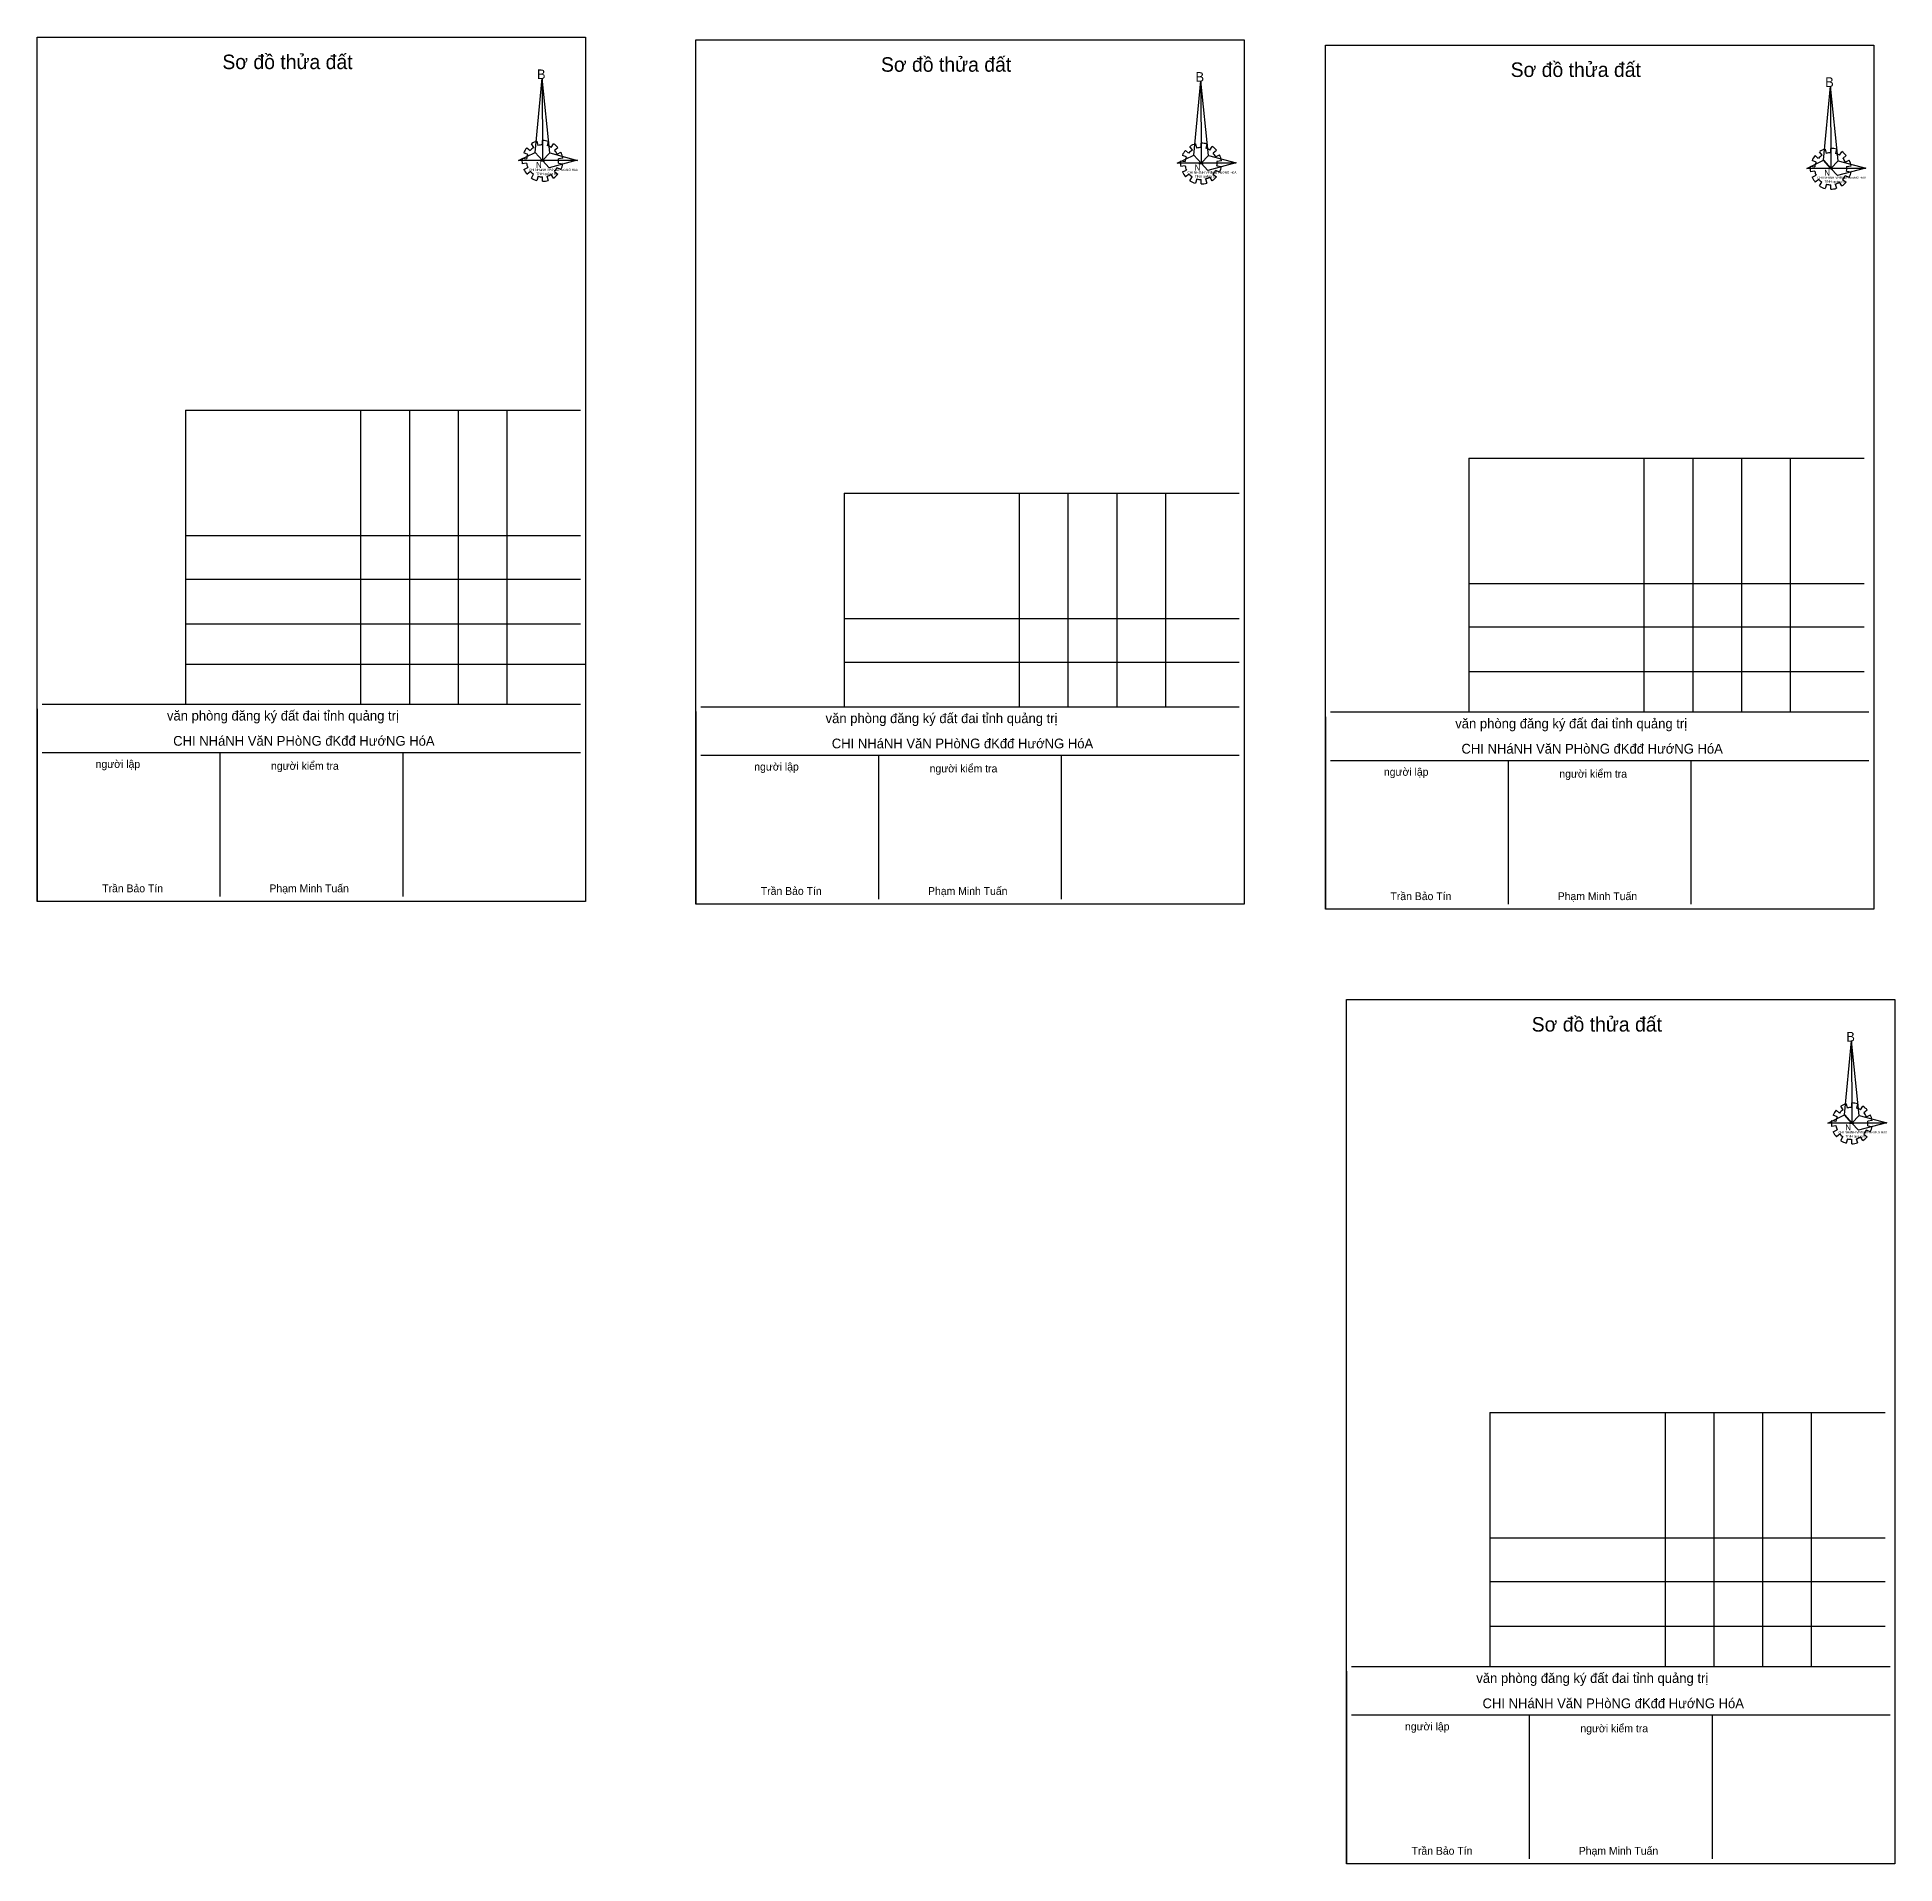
# Model space of a CAD drawing. Extents: x 543477 to 546149, y 1834612 to 1835149.
# Drawn here: x 545844.2 to 546149.1, y 1834612.1 to 1834911.8 of the extents above; entities that cross this region are included whole.
import ezdxf

# ---------------------------------------------------------------- set-up
doc = ezdxf.new("R2010")
doc.units = 0
doc.layers.add('Level 1', color=7, linetype='Continuous')

msp = doc.modelspace()

# ---------------------------------------------------------------- texts
at = {"layer": 'Level 1'}
for s, height, p in [('Sơ đồ thửa đất', 2.38, (545874.59, 1834906.55)), ('Sơ đồ thửa đất', 2.38, (545982.69, 1834906.12)), ('B', 1.58, (545926.22, 1834904.91)), ('B', 1.58, (546034.32, 1834904.48)), ('Sơ đồ thửa đất', 2.38, (546086.04, 1834905.26)), ('B', 1.58, (546137.67, 1834903.62)), ('N', 0.99, (545926.06, 1834890.34)), ('N', 0.99, (546034.16, 1834889.91)), ('CHI NHáNH VPđKđđ-HướNG HóA', 0.3749, (545924.91, 1834889.84)), ('TỉNH quảng trị', 0.375, (545926.12, 1834889.19)), ('CHI NHáNH VPđKđđ-HướNG HóA', 0.3749, (546033.01, 1834889.41)), ('TỉNH quảng trị', 0.375, (546034.22, 1834888.76)), ('CHI NHáNH VPđKđđ-HướNG HóA', 0.3749, (546136.36, 1834888.55)), ('TỉNH quảng trị', 0.375, (546137.57, 1834887.9)), ('N', 0.99, (546137.51, 1834889.05)), ('văn phòng đăng ký đất đai tỉnh quảng trị', 1.6, (545865.5, 1834799.67)), ('văn phòng đăng ký đất đai tỉnh quảng trị', 1.6, (545973.6, 1834799.24)), ('văn phòng đăng ký đất đai tỉnh quảng trị', 1.6, (546076.95, 1834798.38)), ('CHI NHáNH VăN PHòNG đKđđ HướNG HóA', 1.6, (545866.52, 1834795.53)), ('CHI NHáNH VăN PHòNG đKđđ HướNG HóA', 1.6, (545974.62, 1834795.1)), ('CHI NHáNH VăN PHòNG đKđđ HướNG HóA', 1.6, (546077.97, 1834794.24)), ('người lập', 1.28, (545853.79, 1834791.89)), ('người kiểm tra', 1.28, (545882.58, 1834791.58)), ('người lập', 1.28, (545961.89, 1834791.46)), ('người kiểm tra', 1.28, (545990.68, 1834791.15)), ('người lập', 1.28, (546065.24, 1834790.6)), ('người kiểm tra', 1.28, (546094.03, 1834790.29)), ('Trần Bảo Tín', 1.28, (545854.87, 1834771.49)), ('Phạm Minh Tuấn', 1.28, (545882.32, 1834771.49)), ('Trần Bảo Tín', 1.28, (545962.97, 1834771.06)), ('Phạm Minh Tuấn', 1.28, (545990.42, 1834771.06)), ('Trần Bảo Tín', 1.28, (546066.32, 1834770.2)), ('Phạm Minh Tuấn', 1.28, (546093.77, 1834770.2)), ('Sơ đồ thửa đất', 2.38, (546089.5, 1834748.63)), ('B', 1.58, (546141.13, 1834746.99)), ('CHI NHáNH VPđKđđ-HướNG HóA', 0.3749, (546139.82, 1834731.92)), ('N', 0.99, (546140.97, 1834732.42)), ('TỉNH quảng trị', 0.375, (546141.03, 1834731.27)), ('văn phòng đăng ký đất đai tỉnh quảng trị', 1.6, (546080.41, 1834641.75)), ('CHI NHáNH VăN PHòNG đKđđ HướNG HóA', 1.6, (546081.43, 1834637.61)), ('người lập', 1.28, (546068.7, 1834633.97)), ('người kiểm tra', 1.28, (546097.49, 1834633.66)), ('Trần Bảo Tín', 1.28, (546069.78, 1834613.57)), ('Phạm Minh Tuấn', 1.28, (546097.23, 1834613.57))]:
    msp.add_text(s, height=height, dxfattribs=at).set_placement(p)

# ---------------------------------------------------------------- linework, layer by layer
at = {"layer": 'Level 1'}
for p, q in [((545924.55, 1834893.65), (545925.09, 1834893.17)), ((545925.7, 1834893.7), (545925.31, 1834894.29)), ((545926.2, 1834894.7), (545926.38, 1834893.99)), ((545927.12, 1834894.11), (545927.14, 1834894.84)), ((545928.08, 1834894.7), (545927.91, 1834893.97)), ((545928.56, 1834893.7), (545928.95, 1834894.29)), ((545929.67, 1834893.65), (545929.13, 1834893.2)), ((546033.8, 1834893.27), (546033.41, 1834893.86)), ((546034.3, 1834894.27), (546034.48, 1834893.56)), ((546035.22, 1834893.68), (546035.24, 1834894.41)), ((546036.18, 1834894.27), (546036.01, 1834893.54)), ((546036.66, 1834893.27), (546037.05, 1834893.86)), ((546138.57, 1834892.82), (546138.59, 1834893.55)), ((545923.78, 1834891.94), (545924.5, 1834891.83)), ((545924.5, 1834891.1), (545923.78, 1834890.99)), ((545924.72, 1834892.56), (545924.07, 1834892.83)), ((545926.77, 1834891.51), (545927.47, 1834891.51)), ((545929.52, 1834892.58), (545930.17, 1834892.9)), ((545930.48, 1834891.94), (545929.74, 1834891.83)), ((545929.74, 1834891.1), (545930.48, 1834890.99)), ((545930.48, 1834891.26), (545930.48, 1834891.26)), ((545930.48, 1834891.26), (545930.48, 1834891.26)), ((546031.88, 1834891.51), (546032.6, 1834891.4)), ((546032.6, 1834890.67), (546031.88, 1834890.56)), ((546032.82, 1834892.13), (546032.17, 1834892.4)), ((546032.65, 1834893.22), (546033.19, 1834892.74)), ((546034.87, 1834891.08), (546035.57, 1834891.08)), ((546037.77, 1834893.22), (546037.23, 1834892.77)), ((546037.62, 1834892.15), (546038.27, 1834892.47)), ((546038.58, 1834891.51), (546037.84, 1834891.4)), ((546037.84, 1834890.67), (546038.58, 1834890.56)), ((546038.58, 1834890.83), (546038.58, 1834890.83)), ((546038.58, 1834890.83), (546038.58, 1834890.83)), ((546135.23, 1834890.65), (546135.95, 1834890.54)), ((546136.17, 1834891.27), (546135.52, 1834891.54)), ((546136, 1834892.36), (546136.54, 1834891.88)), ((546137.15, 1834892.41), (546136.76, 1834893)), ((546137.65, 1834893.41), (546137.83, 1834892.7)), ((546139.53, 1834893.41), (546139.36, 1834892.68)), ((546140.01, 1834892.41), (546140.4, 1834893)), ((546141.12, 1834892.36), (546140.58, 1834891.91)), ((546140.97, 1834891.29), (546141.62, 1834891.61)), ((546141.93, 1834890.65), (546141.19, 1834890.54)), ((545924.07, 1834890.1), (545924.72, 1834890.42)), ((545925.16, 1834889.74), (545924.59, 1834889.28)), ((545925.31, 1834888.67), (545925.68, 1834889.3)), ((545926.42, 1834888.96), (545926.2, 1834888.26)), ((545927.12, 1834888.14), (545927.12, 1834888.85)), ((545927.84, 1834888.96), (545928.06, 1834888.28)), ((545928.95, 1834888.67), (545928.56, 1834889.28)), ((545929.08, 1834889.74), (545929.67, 1834889.3)), ((545930.2, 1834890.08), (545929.48, 1834890.35)), ((546032.17, 1834889.67), (546032.82, 1834889.99)), ((546033.26, 1834889.31), (546032.69, 1834888.85)), ((546033.41, 1834888.24), (546033.78, 1834888.87)), ((546034.52, 1834888.53), (546034.3, 1834887.83)), ((546035.22, 1834887.71), (546035.22, 1834888.42)), ((546035.94, 1834888.53), (546036.16, 1834887.85)), ((546037.05, 1834888.24), (546036.66, 1834888.85)), ((546037.18, 1834889.31), (546037.77, 1834888.87)), ((546038.3, 1834889.65), (546037.58, 1834889.92)), ((546135.95, 1834889.81), (546135.23, 1834889.7)), ((546135.52, 1834888.81), (546136.17, 1834889.13)), ((546136.61, 1834888.45), (546136.04, 1834887.99)), ((546136.76, 1834887.38), (546137.13, 1834888.01)), ((546137.87, 1834887.67), (546137.65, 1834886.97)), ((546138.22, 1834890.22), (546138.92, 1834890.22)), ((546138.57, 1834886.85), (546138.57, 1834887.56)), ((546139.29, 1834887.67), (546139.51, 1834886.99)), ((546140.4, 1834887.38), (546140.01, 1834887.99)), ((546140.53, 1834888.45), (546141.12, 1834888.01)), ((546141.65, 1834888.79), (546140.93, 1834889.06)), ((546141.19, 1834889.81), (546141.93, 1834889.7)), ((546141.93, 1834889.97), (546141.93, 1834889.97)), ((546141.93, 1834889.97), (546141.93, 1834889.97)), ((545868.54, 1834850.58), (545933.4, 1834850.58)), ((545868.54, 1834850.58), (545868.54, 1834802.36)), ((545897.28, 1834850.58), (545897.28, 1834802.36)), ((545905.28, 1834850.58), (545905.28, 1834802.36)), ((545913.28, 1834850.58), (545913.28, 1834802.36)), ((545921.28, 1834850.58), (545921.28, 1834802.36)), ((546079.19, 1834842.74), (546144.05, 1834842.74)), ((546079.19, 1834842.74), (546079.19, 1834801.06)), ((546107.93, 1834842.74), (546107.93, 1834801.06)), ((546115.93, 1834842.74), (546115.93, 1834801.06)), ((546123.93, 1834842.74), (546123.93, 1834801.06)), ((546131.93, 1834842.74), (546131.93, 1834801.06)), ((545976.64, 1834836.97), (546041.5, 1834836.97)), ((545976.64, 1834836.97), (545976.64, 1834801.93)), ((546005.38, 1834836.97), (546005.38, 1834801.93)), ((546013.38, 1834836.97), (546013.38, 1834801.93)), ((546021.38, 1834836.97), (546021.38, 1834801.93)), ((546029.38, 1834836.97), (546029.38, 1834801.93)), ((545868.54, 1834830.01), (545933.4, 1834830.01)), ((545868.54, 1834822.87), (545933.4, 1834822.87)), ((546079.19, 1834822.17), (546144.05, 1834822.17)), ((545868.54, 1834815.53), (545933.4, 1834815.53)), ((545976.64, 1834816.4), (546041.5, 1834816.4)), ((546079.19, 1834815.03), (546144.05, 1834815.03)), ((545868.54, 1834808.9), (545934.2, 1834808.9)), ((545976.64, 1834809.26), (546041.5, 1834809.26)), ((546079.19, 1834807.69), (546144.05, 1834807.69)), ((545845, 1834802.36), (545933.4, 1834802.36)), ((545844.19, 1834801.58), (545844.19, 1834769.99)), ((545952.29, 1834801.15), (545952.29, 1834769.56)), ((545953.1, 1834801.93), (546041.5, 1834801.93)), ((545976.64, 1834801.93), (545976.64, 1834801.93)), ((546005.38, 1834801.93), (546005.38, 1834801.93)), ((546013.38, 1834801.93), (546013.38, 1834801.93)), ((546021.38, 1834801.93), (546021.38, 1834801.93)), ((546029.38, 1834801.93), (546029.38, 1834801.93)), ((546055.64, 1834800.29), (546055.64, 1834768.7)), ((546056.45, 1834801.07), (546144.85, 1834801.07)), ((546079.19, 1834801.07), (546144.85, 1834801.07)), ((546079.99, 1834801.07), (546079.99, 1834801.07)), ((546108.73, 1834801.07), (546108.73, 1834801.07)), ((546116.73, 1834801.07), (546116.73, 1834801.07)), ((546124.73, 1834801.07), (546124.73, 1834801.07)), ((546132.73, 1834801.07), (546132.73, 1834801.07)), ((545845, 1834794.42), (545933.4, 1834794.42)), ((545874.19, 1834794.42), (545874.19, 1834770.8)), ((545904.19, 1834794.42), (545904.19, 1834770.8)), ((545953.1, 1834793.99), (546041.5, 1834793.99)), ((545982.29, 1834793.99), (545982.29, 1834770.37)), ((546012.29, 1834793.99), (546012.29, 1834770.37)), ((546056.45, 1834793.13), (546144.85, 1834793.13)), ((546085.64, 1834793.13), (546085.64, 1834769.51)), ((546115.64, 1834793.13), (546115.64, 1834769.51)), ((546139.46, 1834735.73), (546140, 1834735.25)), ((546140.61, 1834735.78), (546140.22, 1834736.37)), ((546141.11, 1834736.78), (546141.29, 1834736.07)), ((546142.03, 1834736.19), (546142.05, 1834736.92)), ((546142.99, 1834736.78), (546142.82, 1834736.05)), ((546143.47, 1834735.78), (546143.86, 1834736.37)), ((546144.58, 1834735.73), (546144.04, 1834735.28)), ((546144.43, 1834734.66), (546145.08, 1834734.98)), ((546138.69, 1834734.02), (546139.41, 1834733.91)), ((546139.41, 1834733.18), (546138.69, 1834733.07)), ((546139.63, 1834734.64), (546138.98, 1834734.91)), ((546138.98, 1834732.18), (546139.63, 1834732.5)), ((546141.68, 1834733.59), (546142.38, 1834733.59)), ((546145.11, 1834732.16), (546144.39, 1834732.43)), ((546145.39, 1834734.02), (546144.65, 1834733.91)), ((546144.65, 1834733.18), (546145.39, 1834733.07)), ((546145.39, 1834733.34), (546145.39, 1834733.34)), ((546145.39, 1834733.34), (546145.39, 1834733.34)), ((546140.07, 1834731.82), (546139.5, 1834731.36)), ((546140.22, 1834730.75), (546140.59, 1834731.38)), ((546141.33, 1834731.04), (546141.11, 1834730.34)), ((546142.03, 1834730.22), (546142.03, 1834730.93)), ((546142.75, 1834731.04), (546142.97, 1834730.36)), ((546143.86, 1834730.75), (546143.47, 1834731.36)), ((546143.99, 1834731.82), (546144.58, 1834731.38)), ((546082.65, 1834686.11), (546147.51, 1834686.11)), ((546082.65, 1834686.11), (546082.65, 1834644.43)), ((546111.39, 1834686.11), (546111.39, 1834644.43)), ((546119.39, 1834686.11), (546119.39, 1834644.43)), ((546127.39, 1834686.11), (546127.39, 1834644.43)), ((546135.39, 1834686.11), (546135.39, 1834644.43)), ((546082.65, 1834665.54), (546147.51, 1834665.54)), ((546082.65, 1834658.4), (546147.51, 1834658.4)), ((546082.65, 1834651.06), (546147.51, 1834651.06)), ((546059.1, 1834643.66), (546059.1, 1834612.07)), ((546059.91, 1834644.44), (546148.31, 1834644.44)), ((546082.65, 1834644.44), (546148.31, 1834644.44)), ((546083.45, 1834644.44), (546083.45, 1834644.44)), ((546112.19, 1834644.44), (546112.19, 1834644.44)), ((546120.19, 1834644.44), (546120.19, 1834644.44)), ((546128.19, 1834644.44), (546128.19, 1834644.44)), ((546136.19, 1834644.44), (546136.19, 1834644.44)), ((546059.91, 1834636.5), (546148.31, 1834636.5)), ((546089.1, 1834636.5), (546089.1, 1834612.88)), ((546119.1, 1834636.5), (546119.1, 1834612.88))]:
    msp.add_line(p, q, dxfattribs=at)
for points in [[(545844.19, 1834769.99), (545844.19, 1834911.79), (545934.19, 1834911.79), (545934.19, 1834769.99)], [(545844.19, 1834769.99), (545844.19, 1834911.79), (545934.19, 1834911.79), (545934.19, 1834769.99)], [(545952.29, 1834769.56), (545952.29, 1834911.36), (546042.29, 1834911.36), (546042.29, 1834769.56)], [(545952.29, 1834769.56), (545952.29, 1834911.36), (546042.29, 1834911.36), (546042.29, 1834769.56)], [(546055.64, 1834768.7), (546055.64, 1834910.5), (546145.64, 1834910.5), (546145.64, 1834768.7)], [(546055.64, 1834768.7), (546055.64, 1834910.5), (546145.64, 1834910.5), (546145.64, 1834768.7)], [(545927.08, 1834905.04), (545927.12, 1834891.53), (545925.94, 1834892.88)], [(545927.08, 1834905.04), (545927.12, 1834891.53), (545928.36, 1834892.79)], [(546035.18, 1834904.61), (546035.22, 1834891.1), (546034.04, 1834892.45)], [(546035.18, 1834904.61), (546035.22, 1834891.1), (546036.46, 1834892.36)], [(546138.53, 1834903.75), (546138.57, 1834890.24), (546137.39, 1834891.59)], [(546138.53, 1834903.75), (546138.57, 1834890.24), (546139.81, 1834891.5)], [(545923.19, 1834891.53), (545925.94, 1834892.88), (545927.12, 1834891.53)], [(545932.88, 1834891.58), (545927.12, 1834891.53), (545928.36, 1834892.79)], [(545932.84, 1834891.6), (545928.25, 1834890.37), (545927.12, 1834891.53)], [(546031.29, 1834891.1), (546034.04, 1834892.45), (546035.22, 1834891.1)], [(546040.98, 1834891.15), (546035.22, 1834891.1), (546036.46, 1834892.36)], [(546040.94, 1834891.17), (546036.35, 1834889.94), (546035.22, 1834891.1)], [(546134.64, 1834890.24), (546137.39, 1834891.59), (546138.57, 1834890.24)], [(546144.33, 1834890.29), (546138.57, 1834890.24), (546139.81, 1834891.5)], [(546144.29, 1834890.31), (546139.7, 1834889.08), (546138.57, 1834890.24)], [(546059.1, 1834612.07), (546059.1, 1834753.87), (546149.1, 1834753.87), (546149.1, 1834612.07)], [(546059.1, 1834612.07), (546059.1, 1834753.87), (546149.1, 1834753.87), (546149.1, 1834612.07)], [(546141.99, 1834747.12), (546142.03, 1834733.61), (546140.85, 1834734.96)], [(546141.99, 1834747.12), (546142.03, 1834733.61), (546143.27, 1834734.87)], [(546138.1, 1834733.61), (546140.85, 1834734.96), (546142.03, 1834733.61)], [(546147.79, 1834733.66), (546142.03, 1834733.61), (546143.27, 1834734.87)], [(546147.75, 1834733.68), (546143.16, 1834732.45), (546142.03, 1834733.61)]]:
    msp.add_lwpolyline(points, close=True, dxfattribs=at)
for centre, major_axis, start_param, end_param in [((545927.13, 1834891.49), (3.36, 0), 2.439582, 2.724002), ((545927.13, 1834891.49), (2.64, 0), 2.133735, 2.444963), ((545927.13, 1834891.49), (3.36, 0), 1.84956, 2.139009), ((545927.13, 1834891.49), (2.64, 0), 1.569856, 1.856111), ((545927.13, 1834891.49), (3.36, 0), 1.279242, 1.563322), ((545927.13, 1834891.49), (2.64, 0), 1.002709, 1.275562), ((545927.13, 1834891.49), (3.36, 0), 0.710562, 0.996872), ((546035.23, 1834891.06), (3.36, 0), 1.84956, 2.139009), ((546035.23, 1834891.06), (2.64, 0), 1.569856, 1.856111), ((546035.23, 1834891.06), (3.36, 0), 1.279242, 1.563322), ((546035.23, 1834891.06), (2.64, 0), 1.002709, 1.275562), ((546035.23, 1834891.06), (3.36, 0), 0.710562, 0.996872), ((546138.58, 1834890.2), (3.36, 0), 1.279242, 1.563322), ((545927.13, 1834891.49), (3.36, 0), 3.006679, 3.291393), ((545927.13, 1834891.49), (2.64, 0), 2.723685, 3.015158), ((545927.13, 1834891.49), (2.64, 0), 3.2823, 3.561051), ((545927.13, 1834891.49), (2.64, 0), 0.426784, 0.706465), ((545927.13, 1834891.49), (2.64, 0), 6.135584, 6.416185), ((545927.13, 1834891.49), (3.36, 0), 0.139051, 0.433933), ((545927.13, 1834891.49), (3.36, 0), 5.852303, 6.138396), ((546035.23, 1834891.06), (3.36, 0), 3.006679, 3.291393), ((546035.23, 1834891.06), (3.36, 0), 2.439582, 2.724002), ((546035.23, 1834891.06), (2.64, 0), 2.723685, 3.015158), ((546035.23, 1834891.06), (2.64, 0), 3.2823, 3.561051), ((546035.23, 1834891.06), (2.64, 0), 2.133735, 2.444963), ((546035.23, 1834891.06), (2.64, 0), 0.426784, 0.706465), ((546035.23, 1834891.06), (2.64, 0), 6.135584, 6.416185), ((546035.23, 1834891.06), (3.36, 0), 0.139051, 0.433933), ((546035.23, 1834891.06), (3.36, 0), 5.852303, 6.138396), ((546138.58, 1834890.2), (3.36, 0), 3.006679, 3.291393), ((546138.58, 1834890.2), (3.36, 0), 2.439582, 2.724002), ((546138.58, 1834890.2), (2.64, 0), 2.723685, 3.015158), ((546138.58, 1834890.2), (2.64, 0), 2.133735, 2.444963), ((546138.58, 1834890.2), (3.36, 0), 1.84956, 2.139009), ((546138.58, 1834890.2), (2.64, 0), 1.569856, 1.856111), ((546138.58, 1834890.2), (2.64, 0), 1.002709, 1.275562), ((546138.58, 1834890.2), (3.36, 0), 0.710562, 0.996872), ((546138.58, 1834890.2), (2.64, 0), 0.426784, 0.706465), ((546138.58, 1834890.2), (2.64, 0), 6.135584, 6.416185), ((546138.58, 1834890.2), (3.36, 0), 0.139051, 0.433933), ((545927.13, 1834891.49), (3.36, 0), 3.569886, 3.856919), ((545927.13, 1834891.49), (2.64, 0), 3.860776, 4.132583), ((545927.11, 1834891.47), (3.36, 0), 4.147091, 4.436593), ((545927.13, 1834891.49), (2.64, 0), 4.438547, 4.71314), ((545927.13, 1834891.49), (3.36, 0), 4.71301, 4.997611), ((545927.13, 1834891.49), (2.64, 0), 4.990871, 5.289332), ((545927.13, 1834891.49), (3.36, 0), 5.285614, 5.567987), ((545927.13, 1834891.49), (2.64, 0), 5.561373, 5.839514), ((546035.23, 1834891.06), (3.36, 0), 3.569886, 3.856919), ((546035.23, 1834891.06), (2.64, 0), 3.860776, 4.132583), ((546035.21, 1834891.04), (3.36, 0), 4.147091, 4.436593), ((546035.23, 1834891.06), (2.64, 0), 4.438547, 4.71314), ((546035.23, 1834891.06), (3.36, 0), 4.71301, 4.997611), ((546035.23, 1834891.06), (2.64, 0), 4.990871, 5.289332), ((546035.23, 1834891.06), (3.36, 0), 5.285614, 5.567987), ((546035.23, 1834891.06), (2.64, 0), 5.561373, 5.839514), ((546138.58, 1834890.2), (3.36, 0), 3.569886, 3.856919), ((546138.58, 1834890.2), (2.64, 0), 3.2823, 3.561051), ((546138.58, 1834890.2), (2.64, 0), 3.860776, 4.132583), ((546138.58, 1834890.2), (2.64, 0), 4.438547, 4.71314), ((546138.58, 1834890.2), (2.64, 0), 4.990871, 5.289332), ((546138.58, 1834890.2), (3.36, 0), 5.285614, 5.567987), ((546138.58, 1834890.2), (2.64, 0), 5.561373, 5.839514), ((546138.58, 1834890.2), (3.36, 0), 5.852303, 6.138396), ((546138.56, 1834890.18), (3.36, 0), 4.147091, 4.436593), ((546138.58, 1834890.2), (3.36, 0), 4.71301, 4.997611), ((546142.04, 1834733.57), (3.36, 0), 2.439582, 2.724002), ((546142.04, 1834733.57), (2.64, 0), 2.133735, 2.444963), ((546142.04, 1834733.57), (3.36, 0), 1.84956, 2.139009), ((546142.04, 1834733.57), (2.64, 0), 1.569856, 1.856111), ((546142.04, 1834733.57), (3.36, 0), 1.279242, 1.563322), ((546142.04, 1834733.57), (2.64, 0), 1.002709, 1.275562), ((546142.04, 1834733.57), (3.36, 0), 0.710562, 0.996872), ((546142.04, 1834733.57), (2.64, 0), 0.426784, 0.706465), ((546142.04, 1834733.57), (3.36, 0), 0.139051, 0.433933), ((546142.04, 1834733.57), (3.36, 0), 3.006679, 3.291393), ((546142.04, 1834733.57), (3.36, 0), 3.569886, 3.856919), ((546142.04, 1834733.57), (2.64, 0), 2.723685, 3.015158), ((546142.04, 1834733.57), (2.64, 0), 3.2823, 3.561051), ((546142.04, 1834733.57), (2.64, 0), 5.561373, 5.839514), ((546142.04, 1834733.57), (2.64, 0), 6.135584, 6.416185), ((546142.04, 1834733.57), (3.36, 0), 5.852303, 6.138396), ((546142.04, 1834733.57), (2.64, 0), 3.860776, 4.132583), ((546142.02, 1834733.55), (3.36, 0), 4.147091, 4.436593), ((546142.04, 1834733.57), (2.64, 0), 4.438547, 4.71314), ((546142.04, 1834733.57), (3.36, 0), 4.71301, 4.997611), ((546142.04, 1834733.57), (2.64, 0), 4.990871, 5.289332), ((546142.04, 1834733.57), (3.36, 0), 5.285614, 5.567987)]:
    msp.add_ellipse(centre, major_axis=major_axis, ratio=0.995001, start_param=start_param, end_param=end_param, dxfattribs=at)

msp.set_redraw_order([(e.dxf.handle, doc.entitydb.next_handle()) for e in msp.query("TEXT MTEXT ATTDEF DIMENSION ARC_DIMENSION")])  # texts and dimensions are drawn at this point

doc.saveas('drawing.dxf')
